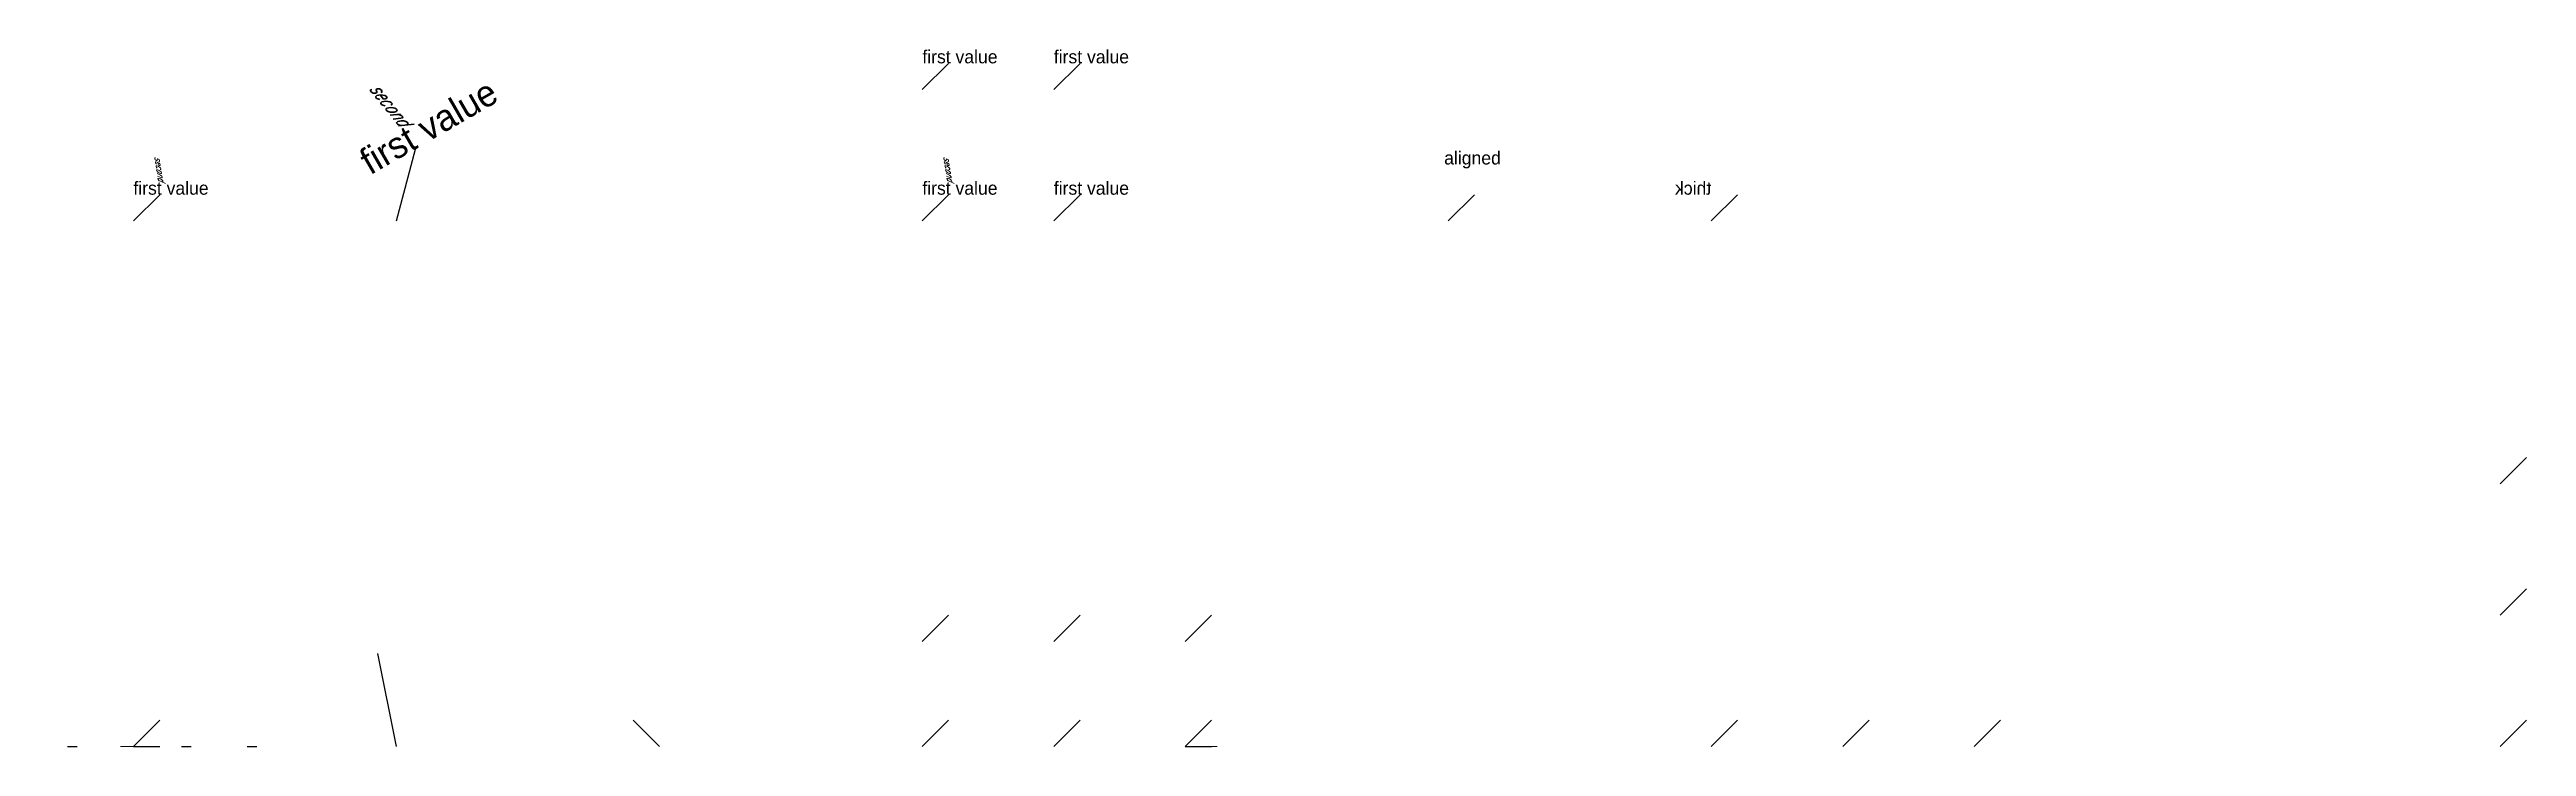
# Model space of a CAD drawing. Extents: x -62 to 121, y 0 to 27.
# Drawn here: x -3.2 to 91, y 0 to 26.5 of the extents above; entities that cross this region are included whole.
import ezdxf
from ezdxf.enums import TextEntityAlignment as Align

# ---------------------------------------------------------------- set-up
doc = ezdxf.new("R2010")
doc.units = 0
doc.linetypes.add('DASHED', pattern=[19.05, 12.7, -6.35])
doc.layers.get('0').update_dxf_attribs({"linetype": 'CONTINUOUS'})
doc.layers.add('WALLS', color=3, linetype='CONTINUOUS')
doc.styles.add('TALL', font='txt.shx')

# ---------------------------------------------------------------- blocks, each defined once
blk = doc.blocks.new('PLAIN')
blk.add_line((0, 0), (1, 1))
blk = doc.blocks.new('TAGGED')
blk.add_line((0, 0), (1, 1))
at = {"style": 'TALL', "oblique": 212.9578, "width": 0.8, "flags": 8}
blk.add_attdef('TWO', text='', height=0.25, rotation=278.8734, dxfattribs=at).set_placement((1, 2), align=Align.MIDDLE_CENTER)
blk.add_attdef('ONE', (0, 1), '', height=0.5)

msp = doc.modelspace()

# ---------------------------------------------------------------- block references
ref = msp.add_blockref('TAGGED', (30, 20), dxfattribs=dict(row_count=2, column_count=2, row_spacing=5, column_spacing=5))
ref.add_attrib('ONE', 'first value', (30, 21), dxfattribs={"height": 0.5})
ref.add_attrib('TWO', 'second', dxfattribs={"height": 0.25, "rotation": 278.87339, "style": 'TALL', "oblique": 32.9578, "width": 0.8, "flags": 8}).set_placement((31, 22), align=Align.MIDDLE_CENTER)
at = {"color": 2}
ref = msp.add_blockref('TAGGED', (10, 20), dxfattribs=dict(at, xscale=2, yscale=2, zscale=2, rotation=30))
ref.add_attrib('ONE', 'first value', (9, 21.732), dxfattribs={"height": 1, "rotation": 30})
ref.add_attrib('TWO', 'second', dxfattribs={"height": 0.5, "rotation": 308.87339, "style": 'TALL', "oblique": 32.9578, "width": 0.8, "flags": 8}).set_placement((9.732, 24.464), align=Align.MIDDLE_CENTER)
ref = msp.add_blockref('PLAIN', (50, 20))
ref.add_attrib('ALIGN', 'aligned', dxfattribs={"height": 0.5, "flags": 2}).set_placement((52, 22), align=Align.BOTTOM_RIGHT)
ref = msp.add_blockref('PLAIN', (60, 20))
ref.add_attrib('THICK', 'thick', (60, 21), dxfattribs={"height": 0.5, "text_generation_flag": 2})
ref.add_attrib('FLIP', 'flipped', (60, 22), dxfattribs={"extrusion": (0, 0, -1), "height": 0.5, "text_generation_flag": 4, "flags": 4})
ref = msp.add_blockref('TAGGED', (0, 20))
ref.add_attrib('ONE', 'first value', (0, 21), dxfattribs={"height": 0.5})
ref.add_attrib('TWO', 'second', dxfattribs={"height": 0.25, "rotation": 278.87339, "style": 'TALL', "oblique": 32.9578, "width": 0.8, "flags": 8}).set_placement((1, 22), align=Align.MIDDLE_CENTER)
for p, row_count, column_count, row_spacing, column_spacing in [((90, 0), 3, 1, 5, 0), ((30, 0), 2, 3, 4, 5), ((60, 0), 1, 3, 0, 5)]:
    msp.add_blockref('PLAIN', p, dxfattribs=dict(row_count=row_count, column_count=column_count, row_spacing=row_spacing, column_spacing=column_spacing))
at = {"extrusion": (0, -1, 2e-16)}
ref = msp.add_blockref('TAGGED', (0, 0), dxfattribs=dict(at, rotation=30, row_count=2, column_count=2, row_spacing=5, column_spacing=5))
ref.add_attrib('ONE', 'first value', (-0.5, 0.866), dxfattribs={"extrusion": (0, -1, 2e-16), "height": 0.5, "rotation": 30})
ref.add_attrib('TWO', 'second', dxfattribs={"extrusion": (0, -1, 2e-16), "height": 0.25, "rotation": 308.87339, "style": 'TALL', "oblique": 32.9578, "width": 0.8, "flags": 8}).set_placement((-0.134, 2.232), align=Align.MIDDLE_CENTER)
msp.add_blockref('PLAIN', (0, 0))
at = {"xscale": -1}
msp.add_blockref('PLAIN', (20, 0, 5), dxfattribs=at)
at = {"extrusion": (0, -1, 2e-16)}
msp.add_blockref('PLAIN', (0, 0), dxfattribs=at)
ref = msp.add_blockref('TAGGED', (40, 0), dxfattribs=at)
ref.add_attrib('ONE', 'first value', (40, 1), dxfattribs={"extrusion": (0, -1, 2e-16), "height": 0.5})
ref.add_attrib('TWO', 'second', dxfattribs={"extrusion": (0, -1, 2e-16), "height": 0.25, "rotation": 278.87339, "style": 'TALL', "oblique": 32.9578, "width": 0.8, "flags": 8}).set_placement((41, 2), align=Align.MIDDLE_CENTER)
at = {"layer": 'WALLS', "color": 1, "linetype": 'DASHED', "xscale": 2, "yscale": 3, "zscale": 2, "rotation": 45}
msp.add_blockref('PLAIN', (10, 0), dxfattribs=at)

doc.saveas('drawing.dxf')
